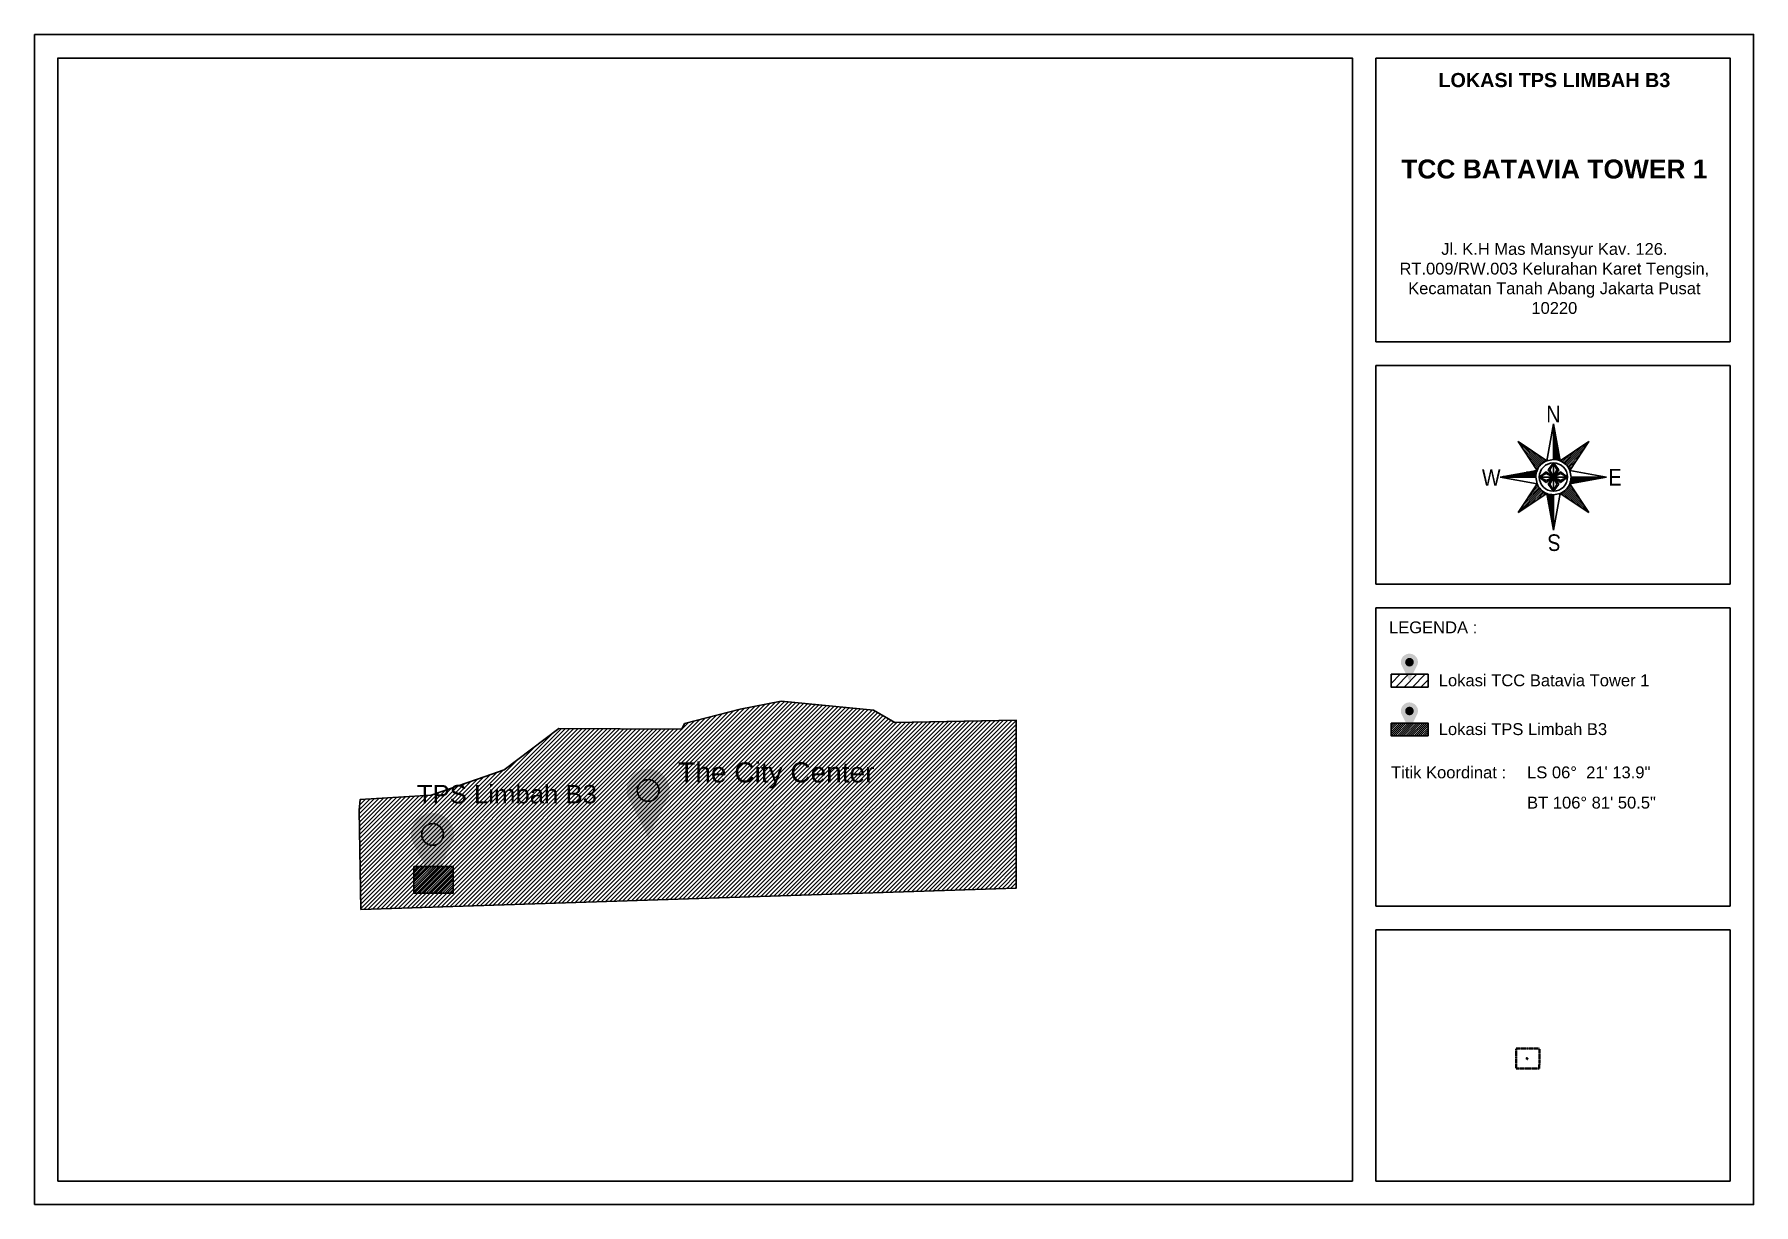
# Model space of a CAD drawing. Header units: millimetres. Extents: x 732789 to 742699, y 13616 to 18897.
# Drawn here: x 735415 to 742699, y 13941 to 18897 of the extents above; entities that cross this region are included whole.
import ezdxf

# ---------------------------------------------------------------- set-up
doc = ezdxf.new("R2010")
doc.units = ezdxf.units.MM
doc.linetypes.add('PHANTOM2', pattern=[1.25, 0.625, -0.125, 0.125, -0.125, 0.125, -0.125])
doc.linetypes.add('PTS_EXT', pattern=[999999, 0, -999999])
for name, color, linetype in [('Area Kawasan', 10, 'Continuous'), ('Area TPS', 2, 'Continuous'), ('Batas Wilayah', 7, 'PHANTOM2')]:
    doc.layers.add(name, color=color, linetype=linetype)
doc.styles.get("Standard").update_dxf_attribs({"font": 'arial.ttf'})

msp = doc.modelspace()

# ---------------------------------------------------------------- texts
at = {"linetype": 'Continuous', "width": 0.85}
for s, rotation, p in [('N', 0, (741820, 17253.4)), ('S', 180, (741882.1, 16779.6))]:
    msp.add_text(s, height=70.5, rotation=rotation, dxfattribs=at).set_placement(p)
for s, p in [('W', (741547.6, 16984.9)), ('E', (742083.8, 16986.1))]:
    msp.add_text(s, height=70.5, dxfattribs=at).set_placement(p)
for s, height, p in [('LEGENDA :', 50.2, (741153.8, 16360.4)), ('Lokasi TCC Batavia Tower 1', 50.203, (741364.7, 16136)), ('Lokasi TPS Limbah B3', 50.203, (741364.7, 15929.4)), ('Titik Koordinat :', 50.203, (741162.7, 15746.3)), ('LS 06°  21\' 13.9"', 50.203, (741738.8, 15746.3)), ('BT 106° 81\' 50.5"', 50.203, (741738.8, 15618.1))]:
    msp.add_text(s, height=height).set_placement(p)
at = {"color": 7, "true_color": 0xffffff}
for s, height, p in [('The City Center ', 85.025, (738142.6, 15728.7)), ('TPS Limbah B3', 77.979, (737035.5, 15640.1))]:
    msp.add_text(s, height=height, dxfattribs=at).set_placement(p)
at = {"attachment_point": 1}
for s, width, gutter_width, insert, char_height in [('\\pxqc;{\\fArial|b1|i0|c0|p34;\\H0.909x;LOKASI TPS LIMBAH B3\\H1.66666x; \\P\\H0.8x;\\P\\PTCC BATAVIA TOWER 1\\fArial|b0|i0|c0|p34;\\H0.82508x;\\P\\P\\P\\H0.7575x;Jl. K.H Mas Mansyur Kav. 126. RT.009/RW.003 Kelurahan Karet Tengsin, Kecamatan Tanah Abang Jakarta Pusat 10220}', 1441.997, 330, (741133.4, 18733.3), 66.0064), ('Lokasi TPS LB3', 0.557, 32338.3, (741186.5, 17364.7), 0.557)]:
    msp.add_mtext_dynamic_manual_height_columns(s, width=width, gutter_width=gutter_width, heights=[0], dxfattribs=dict(at, insert=insert, char_height=char_height))

# ---------------------------------------------------------------- hatches: boundary and pattern name
h = msp.add_hatch(color=1)
h.dxf.hatch_style = 1
h.paths.add_polyline_path([(741275.7, 16229, 1.282095), (741205.2, 16229), (741240.5, 16158.5)])
h.paths.add_polyline_path([(741222.2, 16237.9, -1), (741258.7, 16237.9, -1)], flags=16)
at = {"true_color": 0xffffff}
h = msp.add_hatch(color=7, dxfattribs=at)
h.dxf.hatch_style = 1
h.paths.add_polyline_path([(741258.9, 16237.9, 1), (741222.3, 16237.9, 1)])
h = msp.add_hatch()
h.set_pattern_fill('ANSI31', color=1, scale=200)
h.set_pattern_definition([(45, (726308.917, 30533.427), (-17.67767, 17.67767), [])])
h.paths.add_polyline_path([(741319.5, 16186.9), (741162.6, 16186.9), (741162.6, 16132.6), (741319.5, 16132.6)])
h = msp.add_hatch()
h.set_pattern_fill('ANSI31', color=1, scale=100)
h.set_pattern_definition([(45, (726308.917, 30533.427), (-8.838835, 8.838835), [])])
h.paths.add_polyline_path([(739573.8, 15992.8), (739060.5, 15983.2), (738970.2, 16034.8), (738578.9, 16072.9), (738404.5, 16038.7), (738169.4, 15978.2), (738157.5, 15953.8), (737637.5, 15957.4), (737406, 15782.6), (737324.5, 15754.2), (737095.5, 15674.3), (736795.5, 15656.5), (736791, 15611.9), (736798.1, 15190.4), (739575.1, 15281.3)])
h = msp.add_hatch(color=2)
h.dxf.hatch_style = 1
h.paths.add_polyline_path([(741275.7, 16022.5, 1.282095), (741205.2, 16022.5), (741240.5, 15952)])
h.paths.add_polyline_path([(741222.2, 16031.3, -1), (741258.7, 16031.3, -1)], flags=16)
h = msp.add_hatch(color=7, dxfattribs=at)
h.dxf.hatch_style = 1
h.paths.add_polyline_path([(741258.9, 16031.3, 1), (741222.3, 16031.3, 1)])
h = msp.add_hatch(color=1)
h.dxf.hatch_style = 1
h.paths.add_polyline_path([(738103.6, 15672.6, 1.282095), (737926.4, 15672.6), (738015, 15495.4)])
h.paths.add_polyline_path([(737969.2, 15694.9, -1), (738060.8, 15694.9, -1)], flags=16)
h = msp.add_hatch(color=7, dxfattribs=at)
h.dxf.hatch_style = 1
h.paths.add_polyline_path([(738061.3, 15694.9, 1), (737969.3, 15694.9, 1)])
h = msp.add_hatch(color=2)
h.dxf.hatch_style = 1
h.paths.add_polyline_path([(737190.3, 15486.3, 1.282095), (737013.1, 15486.3), (737101.7, 15309)])
h.paths.add_polyline_path([(737055.8, 15508.5, -1), (737147.5, 15508.5, -1)], flags=16)
h = msp.add_hatch(color=7, dxfattribs=at)
h.dxf.hatch_style = 1
h.paths.add_polyline_path([(737148, 15508.6, 1), (737056, 15508.6, 1)])
h = msp.add_hatch()
h.set_pattern_fill('ANSI31', color=2, scale=55.710437)
h.set_pattern_definition([(45, (727263.294, 14666.321), (-4.9241535, 4.9241535), [])])
h.paths.add_polyline_path([(737189.3, 15372.6), (737022.2, 15372.6), (737022.2, 15260), (737189.3, 15260)])
h = msp.add_hatch()
h.set_pattern_fill('ANSI31', color=1, scale=0.82735)
h.set_pattern_definition([(45, (741732.53122, 14553.67571), (-0.0731281, 0.0731281), [])])
h.paths.add_polyline_path([(741741.6, 14560.1), (741741.1, 14560.7), (741740.2, 14561.6), (741738.2, 14563.3), (741736.7, 14560.6), (741736.6, 14560.5), (741736.1, 14559.7), (741735.9, 14558.5), (741735.8, 14557.6), (741737, 14557.3), (741737.1, 14557.5), (741737.5, 14557.4), (741737.6, 14557.5), (741737.6, 14557.7), (741738.9, 14557.9), (741738.9, 14557), (741739.5, 14556.8), (741739.5, 14556.7), (741739.8, 14556.1), (741740.1, 14555.5), (741740.2, 14555.6), (741740.3, 14555.7), (741739.9, 14556.3), (741739.8, 14556.5), (741739.8, 14556.6), (741740.8, 14556.8), (741740.8, 14558.2), (741741.1, 14558.3), (741741.5, 14557.6), (741741.9, 14558.6), (741742, 14559.4)])
h.paths.add_polyline_path([(741741.6, 14558.2), (741741.7, 14558.2), (741741.6, 14558.2), (741741.6, 14558.2), (741741.6, 14558.1), (741741.6, 14558.1), (741741.6, 14558.2), (741741.6, 14558.2), (741741.6, 14558.2), (741741.6, 14558.2)], flags=16)
h.paths.add_polyline_path([(741739.1, 14562.2), (741738.9, 14562.2), (741738.9, 14562.4), (741739.1, 14562.4)], flags=16)
at = {"layer": 'Area TPS'}
h = msp.add_hatch(dxfattribs=at)
h.set_pattern_fill('ANSI31', color=256, scale=50)
h.set_pattern_definition([(45, (735203.8447, 12415.6047), (-4.4194174, 4.4194174), [])])
h.paths.add_polyline_path([(741319.5, 15980.4), (741162.6, 15980.4), (741162.6, 15926.1), (741319.5, 15926.1)])

# ---------------------------------------------------------------- linework, layer by layer
at = {"linetype": 'Continuous'}
for p, q in [((741878.6, 17091.4), (741850.3, 17246.8)), ((741850.3, 17096.9), (741850.3, 17246.8)), ((741852.6, 17096.9), (741852.6, 17234.4)), ((741858.6, 17096.5), (741858.6, 17201.5)), ((741822.1, 17091.4), (741700.5, 17171.9)), ((741780.9, 17050.3), (741700.5, 17171.9)), ((741797.3, 17075), (741700.5, 17171.9)), ((741793.3, 17070.6), (741717, 17146.8)), ((741801.7, 17079.1), (741725.5, 17155.3)), ((741789.5, 17065.8), (741733.6, 17121.8)), ((741806.5, 17082.8), (741750.6, 17138.7)), ((741811.6, 17086.1), (741775.6, 17122.1)), ((741864.6, 17095.6), (741864.6, 17168.5)), ((741870.6, 17094.1), (741870.6, 17135.5)), ((741878.6, 17091.4), (742000.2, 17171.9)), ((741889, 17086.1), (741925, 17122.1)), ((741894.1, 17082.8), (741950.1, 17138.7)), ((741898.9, 17079.1), (741975.1, 17155.3)), ((741903.3, 17075), (742000.2, 17171.9)), ((741907.4, 17070.6), (741983.6, 17146.8)), ((741911.1, 17065.8), (741967, 17121.8)), ((741919.7, 17050.3), (742000.2, 17171.9)), ((741780.9, 17050.3), (741625.5, 17022)), ((741786.2, 17060.7), (741750.2, 17096.7)), ((741783.2, 17055.2), (741766.8, 17071.6)), ((741780.1, 17048.2), (741769.8, 17048.2)), ((741790.4, 17022), (741820.3, 17044.5)), ((741817.1, 17089.2), (741800.7, 17105.5)), ((741820.3, 17044.5), (741850.3, 17022)), ((741827.8, 17052), (741850.3, 17081.9)), ((741850.3, 17022), (741827.8, 17052)), ((741835.3, 17052), (741850.3, 17081.9)), ((741850.3, 17022), (741835.3, 17052)), ((741850.3, 17081.9), (741872.8, 17052)), ((741872.8, 17052), (741850.3, 17022)), ((741850.3, 17022), (741880.3, 17044.5)), ((741876.5, 17092.2), (741876.5, 17102.6)), ((741880.3, 17044.5), (741910.3, 17022)), ((741883.6, 17089.2), (741900, 17105.5)), ((741914.5, 17060.7), (741950.5, 17096.7)), ((741917.5, 17055.2), (741933.9, 17071.6)), ((741775.4, 17022), (741625.5, 17022)), ((741775.4, 17024.2), (741637.9, 17024.2)), ((741775.8, 17030.2), (741670.9, 17030.2)), ((741780.9, 16993.7), (741700.5, 16872.1)), ((741776.8, 17036.2), (741703.8, 17036.2)), ((741793.3, 16973.4), (741717, 16897.2)), ((741789.5, 16978.2), (741733.6, 16922.2)), ((741778.2, 17042.2), (741736.8, 17042.2)), ((741786.2, 16983.3), (741750.2, 16947.3)), ((741783.2, 16988.8), (741766.8, 16972.4)), ((741820.3, 17007), (741790.4, 17022)), ((741820.3, 16999.5), (741790.4, 17022)), ((741850.3, 17022), (741820.3, 17007)), ((741850.3, 17022), (741820.3, 16999.5)), ((741827.8, 16992), (741850.3, 17022)), ((741850.3, 16962.1), (741827.8, 16992)), ((741880.3, 17037), (741850.3, 17022)), ((741850.3, 17022), (741865.3, 16992)), ((741850.3, 17022), (741872.8, 16992)), ((741880.3, 16999.5), (741850.3, 17022)), ((741865.3, 16992), (741850.3, 16962.1)), ((741872.8, 16992), (741850.3, 16962.1)), ((741910.3, 17022), (741880.3, 17037)), ((741910.3, 17022), (741880.3, 16999.5)), ((741907.4, 16973.4), (741983.6, 16897.2)), ((741911.1, 16978.2), (741967, 16922.2)), ((741914.5, 16983.3), (741950.5, 16947.3)), ((741917.5, 16988.8), (741933.9, 16972.4)), ((741919.7, 16993.7), (742075.1, 17022)), ((741919.7, 16993.7), (742000.2, 16872.1)), ((741920.5, 16995.8), (741930.9, 16995.8)), ((741922.5, 17001.8), (741963.8, 17001.8)), ((741923.9, 17007.8), (741996.8, 17007.8)), ((741924.8, 17013.8), (742029.8, 17013.8)), ((741925.2, 17019.8), (742062.8, 17019.8)), ((741925.3, 17022), (742075.1, 17022)), ((741797.3, 16969), (741700.5, 16872.1)), ((741822.1, 16952.6), (741700.5, 16872.1)), ((741801.7, 16964.9), (741725.5, 16888.7)), ((741806.5, 16961.2), (741750.6, 16905.3)), ((741811.6, 16957.8), (741775.6, 16921.9)), ((741817.1, 16954.8), (741800.7, 16938.4)), ((741822.1, 16952.6), (741850.3, 16797.2)), ((741824.1, 16951.8), (741824.1, 16941.4)), ((741830.1, 16949.8), (741830.1, 16908.5)), ((741836.1, 16948.4), (741836.1, 16875.5)), ((741842.1, 16947.5), (741842.1, 16842.5)), ((741848.1, 16947.1), (741848.1, 16809.6)), ((741850.3, 16947.1), (741850.3, 16797.2)), ((741878.6, 16952.6), (742000.2, 16872.1)), ((741883.6, 16954.8), (741900, 16938.4)), ((741889, 16957.8), (741925, 16921.9)), ((741894.1, 16961.2), (741950.1, 16905.3)), ((741898.9, 16964.9), (741975.1, 16888.7)), ((741903.3, 16969), (742000.2, 16872.1))]:
    msp.add_line(p, q, dxfattribs=at)
for points in [[(735415.1, 18896.7), (735415.1, 13940.8)], [(741098.6, 18896.7), (735415.1, 18896.7)], [(740998.6, 18896.7), (742698.6, 18896.7), (742698.6, 18626.6)], [(742698.6, 18796.7), (742698.6, 13940.8), (735415.1, 13940.8)], [(735515.1, 18797), (735515.1, 14040.8)], [(735515.1, 14040.8), (740998.6, 14040.8), (740998.6, 18796.7)], [(740998.6, 18626.6), (740998.6, 18796.7), (735515.1, 18796.7)], [(740998.6, 14040.8), (740998.6, 18796.7)], [(740998.6, 18626.6), (740998.6, 18796.7)], [(741098.6, 17594.8), (741098.6, 18796.7)], [(741098.6, 18626.6), (741098.6, 18796.7)], [(741098.6, 18796.7), (742598.6, 18796.7), (742598.6, 18626.6)], [(741098.6, 17594.8), (741098.6, 18796.7)], [(741098.6, 18626.6), (741098.6, 18796.7)], [(741098.6, 18796.7), (742598.6, 18796.7)], [(741098.6, 18796.7), (742598.6, 18796.7)], [(742598.6, 18796.7), (742598.6, 17594.8)], [(741098.6, 17594.8), (742598.6, 17594.8)], [(741098.6, 16568.4), (741098.6, 17494.8)], [(741098.6, 16568.4), (741098.6, 17494.8)], [(741098.6, 17494.8), (742598.6, 17494.8)], [(742598.6, 17494.8), (742598.6, 16568.4)], [(741098.6, 16568.4), (742598.6, 16568.4)], [(741098.6, 15204.9), (741098.6, 16468.4)], [(741098.6, 15204.9), (741098.6, 16468.4)], [(741098.6, 16468.4), (742598.6, 16468.4)], [(742598.6, 16468.4), (742598.6, 15204.9)], [(736798.1, 15190.4), (736791, 15611.9), (736795.5, 15656.5), (737095.5, 15674.3), (737324.5, 15754.2), (737406, 15782.6), (737637.5, 15957.4), (738157.5, 15953.8), (738169.4, 15978.2), (738404.5, 16038.7), (738578.9, 16072.9), (738970.2, 16034.8), (739060.5, 15983.2), (739573.8, 15992.8), (739575.1, 15281.3), (736798.1, 15190.4)], [(741098.6, 15204.9), (742598.6, 15204.9)], [(741098.6, 14040.8), (741098.6, 15104.9)], [(742598.6, 15104.9), (742598.6, 14040.8), (741098.6, 14040.8), (741098.6, 15104.9)], [(741098.6, 15104.9), (742598.6, 15104.9)]]:
    msp.add_lwpolyline(points)
at = {"linetype": 'PTS_EXT'}
msp.add_lwpolyline([(741700.5, 17171.9), (741780.9, 17050.3), (741625.5, 17022), (741780.9, 16993.7), (741700.5, 16872.1), (741822.1, 16952.6), (741850.3, 16797.2), (741878.6, 16952.6), (742000.2, 16872.1), (741919.7, 16993.7), (742075.1, 17022), (741919.7, 17050.3), (742000.2, 17171.9), (741878.6, 17091.4), (741850.3, 17246.8), (741822.1, 17091.4)], close=True, dxfattribs=at)
at = {"linetype": 'Continuous'}
for points in [[(741850.3, 17246.8), (741822.1, 17091.4), (741850.3, 17096.9), (741850.3, 17246.8)], [(741850.3, 17022), (741850.3, 17081.9), (741865.3, 17052), (741850.3, 17022)], [(742075.1, 17022), (741919.7, 17050.3), (741925.3, 17022), (742075.1, 17022)], [(741625.5, 17022), (741780.9, 16993.7), (741775.4, 17022), (741625.5, 17022)], [(741850.3, 17022), (741790.4, 17022), (741820.3, 17037), (741850.3, 17022)], [(741850.3, 17022), (741850.3, 16962.1), (741835.3, 16992), (741850.3, 17022)], [(741850.3, 17022), (741910.3, 17022), (741880.3, 17007), (741850.3, 17022)], [(741850.3, 16797.2), (741878.6, 16952.6), (741850.3, 16947.1), (741850.3, 16797.2)]]:
    msp.add_lwpolyline(points, close=True, dxfattribs=at)
at = {"color": 1}
msp.add_lwpolyline([(741162.6, 16186.9), (741319.5, 16186.9), (741319.5, 16132.6), (741162.6, 16132.6)], close=True, dxfattribs=at)
for points in [[(741162.6, 15980.4), (741319.5, 15980.4), (741319.5, 15926.1), (741162.6, 15926.1)], [(737022.2, 15372.6), (737189.3, 15372.6), (737189.3, 15260), (737022.2, 15260)]]:
    msp.add_lwpolyline(points, close=True)
at = {"linetype": 'Continuous'}
msp.add_circle((741850.3, 17022), 59.9, dxfattribs=at)
for centre in [(738015.3, 15694.9), (737102, 15508.6)]:
    msp.add_circle(centre, 46)
for start, end in [(157.849, 180), (112.151, 157.849), (67.8485, 90), (22.1515, 67.8486), (202.151, 247.849), (292.151, 337.849), (337.849, 0), (247.849, 270)]:
    msp.add_arc((741850.3, 17022), 74.9, start, end, dxfattribs=at)
at = {"layer": 'Area Kawasan'}
msp.add_lwpolyline([(741739.5, 14556.7), (741739.8, 14556.1), (741740.1, 14555.5), (741740.3, 14555.7), (741739.9, 14556.3), (741739.8, 14556.5), (741739.8, 14556.6), (741740.8, 14556.8), (741740.8, 14558.2), (741741.1, 14558.3), (741741.5, 14557.6), (741741.9, 14558.6), (741742, 14559.4), (741741.6, 14560.1), (741741.1, 14560.7), (741740.2, 14561.6), (741738.2, 14563.3), (741736.7, 14560.6), (741736.6, 14560.5), (741736.1, 14559.7), (741735.9, 14558.5), (741735.8, 14557.6), (741737, 14557.3), (741737.1, 14557.5), (741737.5, 14557.4), (741737.6, 14557.5), (741737.6, 14557.7), (741738.9, 14557.9), (741738.9, 14557), (741739.5, 14556.8), (741739.5, 14556.7)], dxfattribs=at)
at = {"layer": 'Batas Wilayah', "color": 242, "lineweight": 35, "true_color": 0xcd2027}
msp.add_lwpolyline([(741693.3, 14602.2), (741791.1, 14602.2), (741790.7, 14516.8), (741693, 14516.8)], close=True, dxfattribs=at)

msp.set_redraw_order([(e.dxf.handle, doc.entitydb.next_handle()) for e in msp.query("TEXT MTEXT ATTDEF DIMENSION ARC_DIMENSION")])  # texts and dimensions are drawn at this point

doc.saveas('drawing.dxf')
